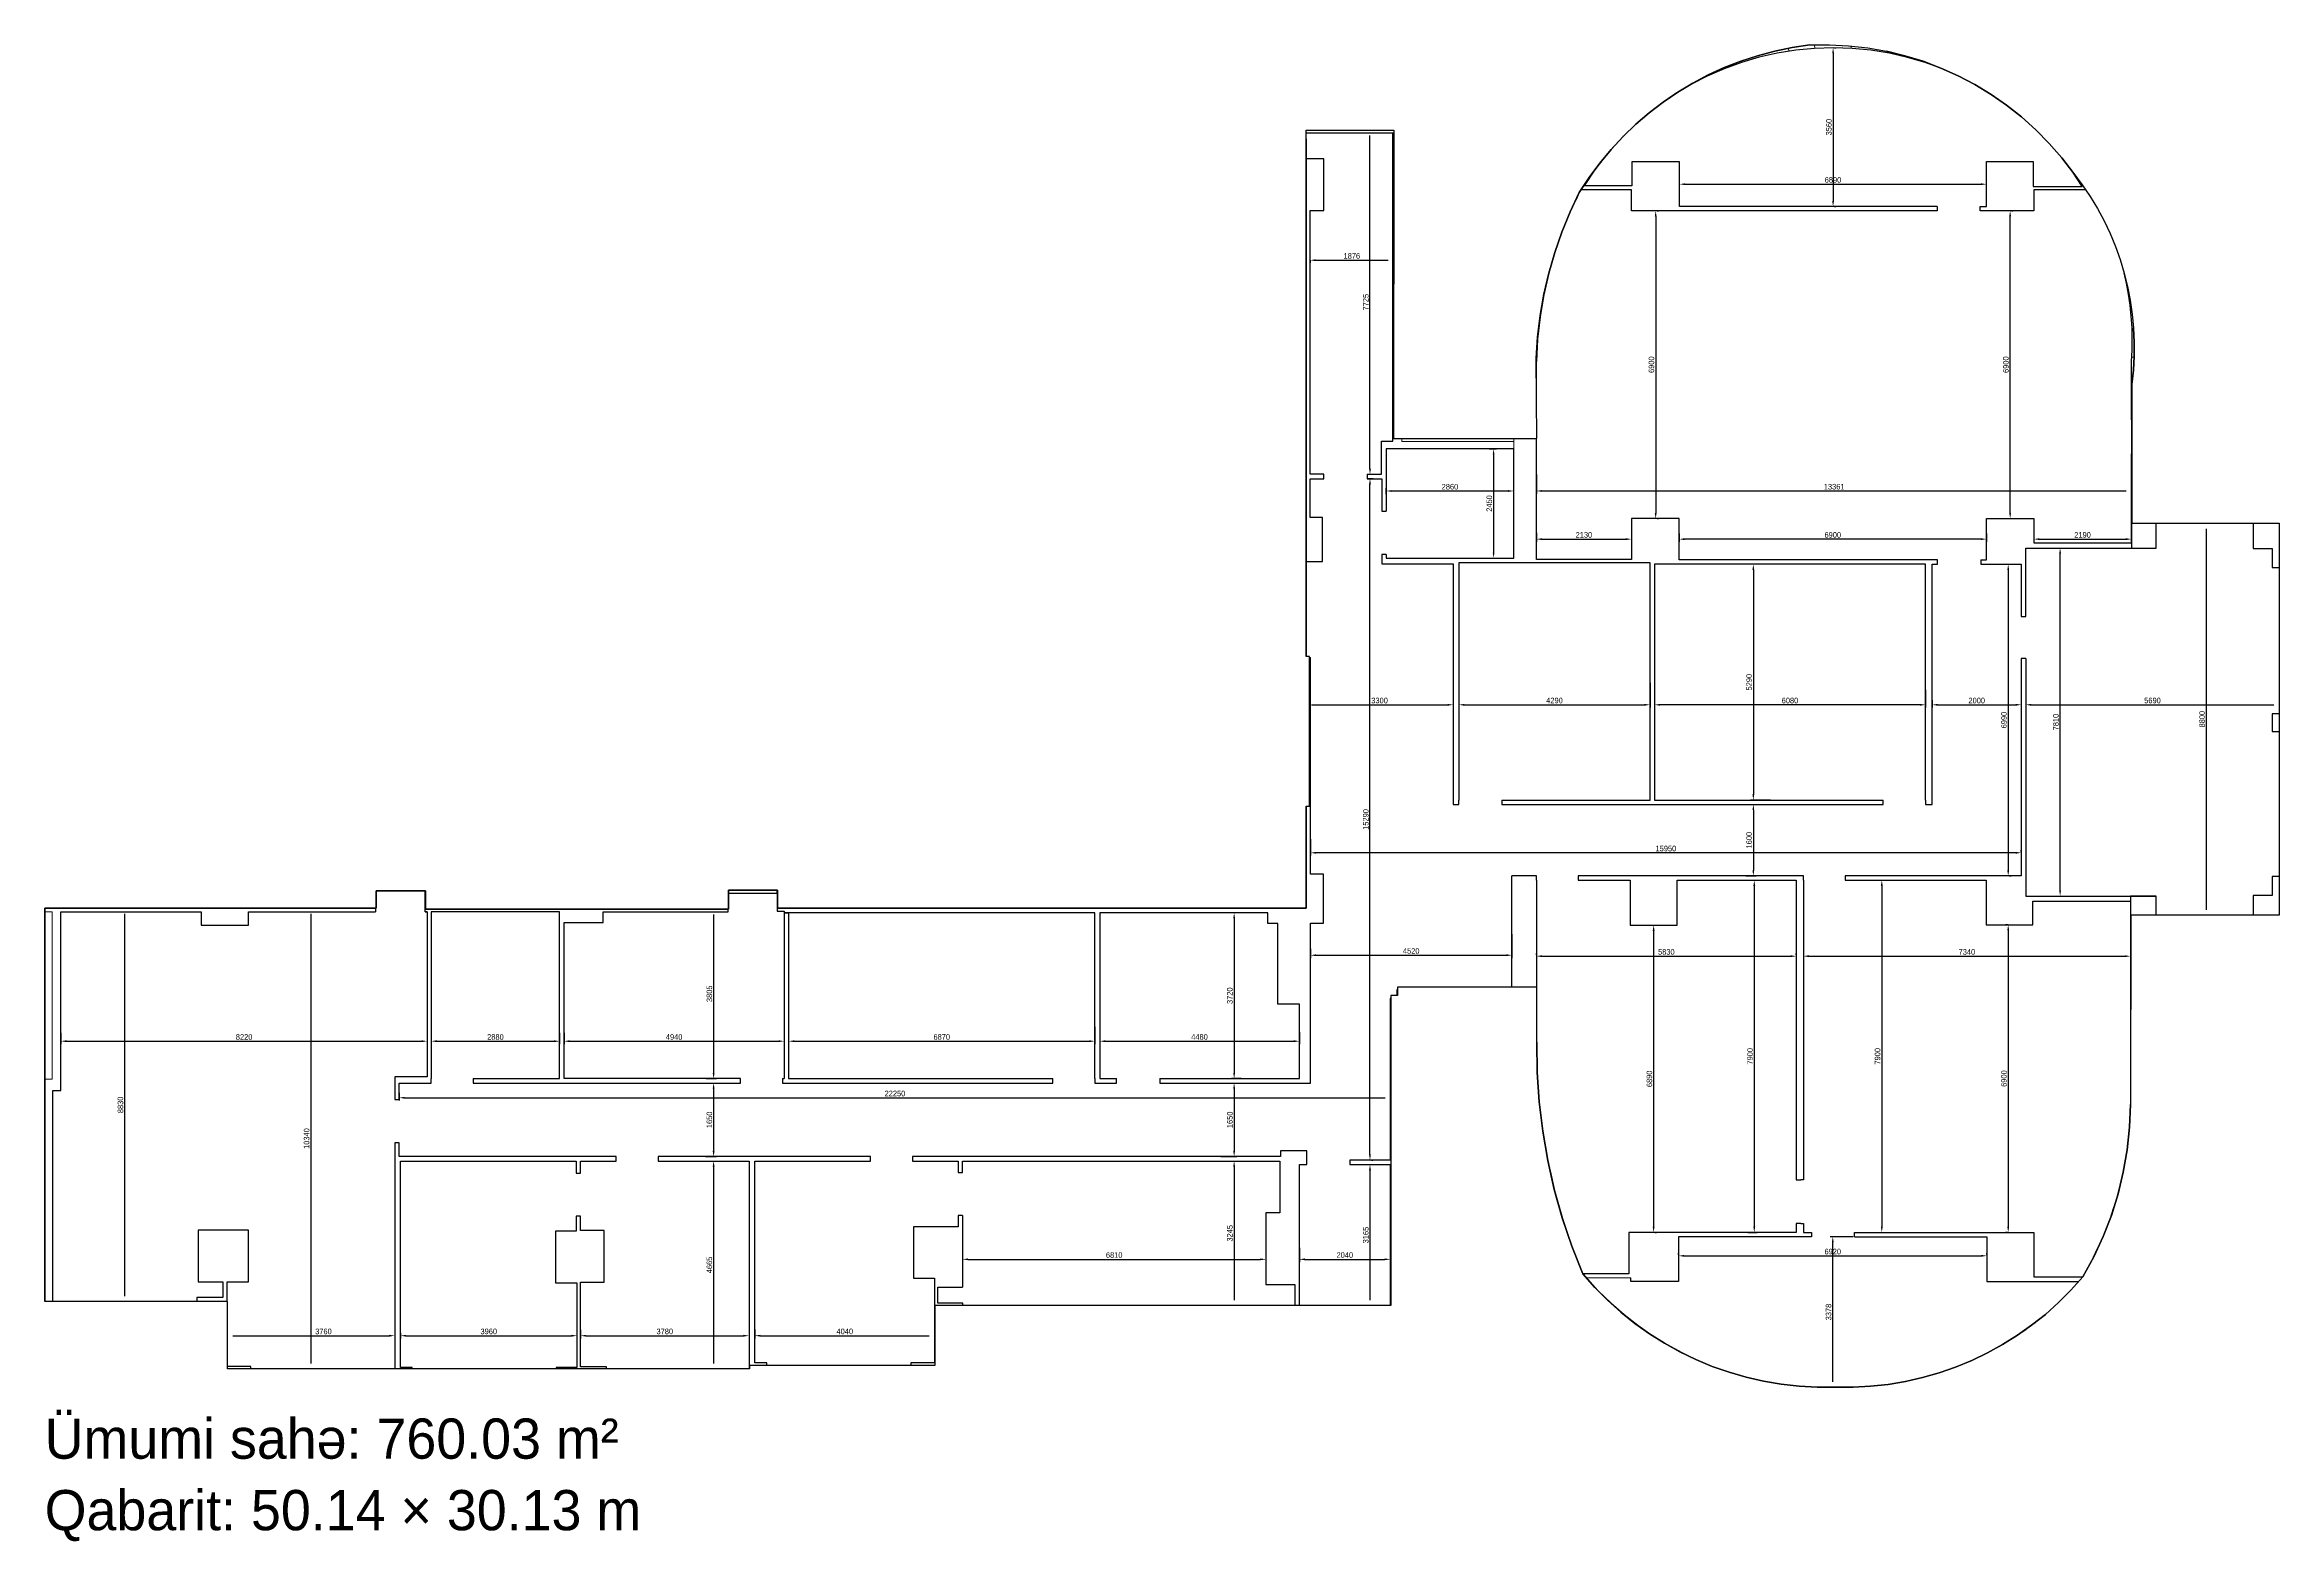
# Model space of a CAD drawing. Header units: millimetres. Extents: x 1201465 to 1251610, y -102447 to -68864.
import ezdxf

# ---------------------------------------------------------------- set-up
doc = ezdxf.new("R2010")
doc.units = ezdxf.units.MM
doc.layers.add('OFFICE_BOUNDARY', color=3, linetype='Continuous')

msp = doc.modelspace()

# ---------------------------------------------------------------- linework, layer by layer
at = {"lineweight": 5}
for p, q in [((1239807, -69182), (1239797, -69146)), ((1240605, -69009), (1240595, -68945)), ((1241185, -68947), (1241179, -68868)), ((1242001, -68946), (1242004, -68893)), ((1242580, -69008), (1242585, -68973)), ((1242580, -69008), (1242585, -68973)), ((1243378, -69179), (1243382, -69164)), ((1238514, -69700), (1238511, -69694)), ((1239253, -69365), (1239245, -69344)), ((1239253, -69365), (1239245, -69344)), ((1243931, -69361), (1243933, -69356)), ((1236391, -71486), (1236390, -71485)), ((1236056, -71961), (1236048, -71955)), ((1247127, -71943), (1247137, -71937)), ((1247127, -71943), (1247137, -71937)), ((1235093, -74545), (1235093, -74545)), ((1248231, -74484), (1248242, -74482)), ((1234978, -75347), (1234974, -75347)), ((1248308, -75294), (1248343, -75292)), ((1201630, -88324), (1201465, -88324)), ((1201630, -92074), (1201630, -88324)), ((1201465, -92074), (1201630, -92074)), ((1237060, -96534), (1236060, -96534)), ((1236445, -96940), (1236442, -96942)), ((1236928, -97372), (1236924, -97377)), ((1237664, -97903), (1237661, -97907)), ((1238226, -98225), (1238226, -98227)), ((1238226, -98225), (1238226, -98227)), ((1245084, -98204), (1245085, -98206)), ((1245645, -97879), (1245645, -97879))]:
    msp.add_line(p, q, dxfattribs=at)
at = {"color": 0, "lineweight": -2, "transparency": 16777216}
for p, q in [((1241597, -69059), (1241597, -72369)), ((1241628, -68934), (1241660, -68934)), ((1231205, -78379), (1231205, -70904)), ((1238150, -71962), (1238150, -71931)), ((1238275, -71994), (1244915, -71994)), ((1245040, -71962), (1245040, -71931)), ((1237647, -72594), (1237679, -72594)), ((1241628, -72494), (1241660, -72494)), ((1245601, -72594), (1245633, -72594)), ((1237616, -72719), (1237616, -79369)), ((1245570, -79369), (1245570, -72719)), ((1229860, -73710), (1229860, -73762)), ((1229985, -73700), (1231611, -73700)), ((1233877, -77934), (1234041, -77934)), ((1233979, -78059), (1233979, -80259)), ((1231274, -78604), (1231143, -78604)), ((1231171, -78504), (1231268, -78504)), ((1234940, -78508), (1234940, -78941)), ((1231205, -93769), (1231205, -78729)), ((1231570, -78953), (1231570, -78816)), ((1231695, -78878), (1234305, -78878)), ((1234430, -78865), (1234430, -78816)), ((1235065, -78878), (1248176, -78878)), ((1237647, -79494), (1237679, -79494)), ((1245601, -79494), (1245633, -79494)), ((1249972, -79724), (1249972, -88274)), ((1234940, -79816), (1234940, -80021)), ((1235065, -79959), (1236945, -79959)), ((1237070, -79816), (1237070, -80021)), ((1238140, -79831), (1238140, -80021)), ((1244915, -79959), (1238265, -79959)), ((1245040, -79831), (1245040, -80021)), ((1246100, -79800), (1246100, -80021)), ((1246225, -79959), (1248165, -79959)), ((1246723, -80159), (1246754, -80159)), ((1248290, -79800), (1248290, -80021)), ((1233877, -80384), (1234041, -80384)), ((1239877, -80524), (1239745, -80524)), ((1239808, -80649), (1239808, -85689)), ((1245396, -80524), (1245590, -80524)), ((1245527, -80649), (1245527, -87389)), ((1246691, -87844), (1246691, -80284)), ((1233200, -83185), (1233200, -83738)), ((1237490, -83185), (1237490, -83738)), ((1229895, -83676), (1232945, -83676)), ((1233070, -83639), (1233070, -83738)), ((1233325, -83676), (1237365, -83676)), ((1237590, -83543), (1237590, -83738)), ((1243545, -83676), (1237715, -83676)), ((1243670, -83344), (1243670, -83738)), ((1243820, -83573), (1243820, -83738)), ((1243945, -83676), (1245695, -83676)), ((1245820, -83573), (1245820, -83738)), ((1245920, -83573), (1245920, -83738)), ((1246045, -83676), (1251485, -83676)), ((1239642, -85914), (1239870, -85914)), ((1240193, -85814), (1239745, -85814)), ((1239808, -86039), (1239808, -87389)), ((1229870, -86694), (1229870, -87060)), ((1245695, -86997), (1229995, -86997)), ((1245820, -86966), (1245820, -86935)), ((1239514, -87614), (1239891, -87614)), ((1239642, -87514), (1239870, -87514)), ((1239828, -87739), (1239828, -95389)), ((1242690, -87739), (1242690, -95389)), ((1242721, -87614), (1242752, -87614)), ((1245558, -87514), (1245590, -87514)), ((1246723, -87969), (1246754, -87969)), ((1203260, -96944), (1203260, -88364)), ((1207438, -88364), (1207438, -98454)), ((1216476, -88384), (1216476, -91939)), ((1228178, -88344), (1228094, -88344)), ((1228156, -88469), (1228156, -91939)), ((1237570, -88749), (1237570, -95389)), ((1237601, -88624), (1237633, -88624)), ((1245524, -88614), (1245465, -88614)), ((1245527, -88739), (1245527, -95389)), ((1201465, -89104), (1201465, -89561)), ((1229870, -89155), (1229870, -89358)), ((1234390, -88825), (1234390, -89358)), ((1234940, -89285), (1234940, -89254)), ((1240770, -89285), (1240770, -89254)), ((1240930, -89169), (1240930, -89379)), ((1248270, -89060), (1248270, -89379)), ((1229995, -89296), (1234265, -89296)), ((1235065, -89317), (1240645, -89317)), ((1241055, -89317), (1248145, -89317)), ((1201830, -91034), (1201830, -91288)), ((1201955, -91225), (1209925, -91225)), ((1210050, -91034), (1210050, -91288)), ((1210140, -91034), (1210140, -91288)), ((1210265, -91225), (1212895, -91225)), ((1213020, -91034), (1213020, -91288)), ((1213120, -91035), (1213120, -91288)), ((1213245, -91225), (1217935, -91225)), ((1218060, -91035), (1218060, -91288)), ((1218160, -90904), (1218160, -91288)), ((1218285, -91225), (1224905, -91225)), ((1225030, -90904), (1225030, -91288)), ((1225140, -91019), (1225140, -91288)), ((1225265, -91225), (1229495, -91225)), ((1229620, -91019), (1229620, -91288)), ((1216295, -92164), (1216538, -92164)), ((1216308, -92064), (1216538, -92064)), ((1227934, -92164), (1228219, -92164)), ((1228312, -92064), (1228094, -92064)), ((1209420, -92380), (1209420, -92556)), ((1209545, -92494), (1231545, -92494)), ((1216476, -92289), (1216476, -93689)), ((1228156, -92289), (1228156, -93689)), ((1216281, -93914), (1216538, -93914)), ((1216295, -93814), (1216538, -93814)), ((1216476, -94039), (1216476, -98454)), ((1227855, -93814), (1228219, -93814)), ((1227855, -93914), (1228219, -93914)), ((1228156, -94039), (1228156, -97034)), ((1231205, -94119), (1231205, -97034)), ((1231236, -93894), (1231268, -93894)), ((1231236, -93994), (1231268, -93994)), ((1237601, -95514), (1237633, -95514)), ((1239685, -95514), (1239891, -95514)), ((1242049, -95614), (1241528, -95614)), ((1241590, -98867), (1241590, -95739)), ((1242721, -95514), (1242752, -95514)), ((1245524, -95514), (1245465, -95514)), ((1222060, -95970), (1222060, -96182)), ((1222185, -96120), (1228745, -96120)), ((1228870, -95970), (1228870, -96182)), ((1229620, -95859), (1229620, -96182)), ((1229745, -96120), (1231535, -96120)), ((1231660, -95859), (1231660, -96182)), ((1238130, -96009), (1238130, -95978)), ((1238255, -96041), (1244925, -96041)), ((1245050, -96009), (1245050, -95978)), ((1209320, -97605), (1209320, -97896)), ((1209450, -97770), (1209450, -97896)), ((1213490, -97701), (1213490, -97896)), ((1217270, -97701), (1217270, -97896)), ((1217400, -97694), (1217400, -97896)), ((1205685, -97834), (1209195, -97834)), ((1209575, -97834), (1213285, -97834)), ((1213410, -97851), (1213410, -97896)), ((1213615, -97834), (1217145, -97834)), ((1217525, -97834), (1221315, -97834))]:
    msp.add_line(p, q, dxfattribs=at)
at = {"color": 18, "lineweight": 30, "true_color": 0x000000}
for p, q in [((1229770, -82594), (1229770, -70779)), ((1229770, -70779), (1231740, -70779)), ((1231740, -70779), (1231730, -77699)), ((1234950, -77699), (1234932, -75906)), ((1248301, -76487), (1248301, -79599)), ((1231730, -77699), (1234950, -77699)), ((1248301, -79599), (1251610, -79599)), ((1251610, -79599), (1251610, -88399)), ((1229770, -88239), (1229770, -85954)), ((1201465, -88239), (1201465, -97069)), ((1201465, -97069), (1201465, -88239)), ((1201465, -88239), (1208900, -88239)), ((1208900, -88239), (1208900, -87849)), ((1208900, -87849), (1210010, -87849)), ((1210010, -87849), (1210010, -88259)), ((1216810, -88259), (1216810, -87839)), ((1216810, -87839), (1217910, -87839)), ((1217910, -87839), (1217910, -88239)), ((1217910, -88239), (1229770, -88239)), ((1210010, -88259), (1216810, -88259)), ((1248280, -88399), (1248270, -92649)), ((1251610, -88399), (1248280, -88399)), ((1231820, -90199), (1231670, -90199)), ((1231670, -90199), (1231670, -93829)), ((1234950, -90009), (1231820, -90009)), ((1231820, -90009), (1231820, -90199)), ((1234950, -91249), (1234950, -90009)), ((1231670, -93829), (1231670, -97159)), ((1205570, -97069), (1201465, -97069)), ((1205570, -98579), (1205570, -97069)), ((1231670, -97159), (1221440, -97159)), ((1221440, -97159), (1221440, -98499)), ((1217280, -98579), (1205570, -98579)), ((1221440, -98499), (1217280, -98499)), ((1217280, -98499), (1217280, -98579))]:
    msp.add_line(p, q, dxfattribs=at)
for p, q in [((1229770, -70844), (1231730, -70844)), ((1230170, -71424), (1229770, -71424)), ((1230170, -72584), (1230170, -71424)), ((1238150, -71494), (1237080, -71494)), ((1237080, -71494), (1237080, -72034)), ((1238150, -72494), (1238150, -71494)), ((1245040, -72494), (1245040, -71484)), ((1245040, -71484), (1246090, -71484)), ((1246090, -71484), (1246090, -72044)), ((1237070, -72124), (1235938, -72124)), ((1237080, -72034), (1236010, -72034)), ((1237070, -72594), (1237070, -72124)), ((1246090, -72044), (1247190, -72044)), ((1247268, -72124), (1246100, -72124)), ((1246100, -72124), (1246100, -72594)), ((1229860, -78504), (1229860, -72584)), ((1229860, -72584), (1230170, -72584)), ((1240470, -72594), (1237070, -72594)), ((1243930, -72494), (1238150, -72494)), ((1240550, -72594), (1240470, -72594)), ((1243930, -72594), (1240550, -72594)), ((1243930, -72494), (1243930, -72594)), ((1244900, -72594), (1244900, -72494)), ((1244900, -72494), (1245040, -72494)), ((1246100, -72594), (1244900, -72594)), ((1234940, -76731), (1234940, -75971)), ((1248290, -77284), (1248290, -75971)), ((1234940, -80414), (1234940, -77699)), ((1248301, -77284), (1248290, -77284)), ((1248290, -80044), (1248290, -78044)), ((1248290, -78044), (1248301, -78044)), ((1230170, -78504), (1229860, -78504)), ((1229860, -79474), (1229860, -78604)), ((1229860, -78604), (1230170, -78604)), ((1230170, -78604), (1230170, -78504)), ((1230140, -79474), (1229860, -79474)), ((1230140, -80464), (1230140, -79474)), ((1238140, -79494), (1237070, -79494)), ((1237070, -79494), (1237070, -80414)), ((1238140, -80424), (1238140, -79494)), ((1245040, -80424), (1245040, -79494)), ((1245040, -79494), (1246100, -79494)), ((1246100, -79494), (1246100, -80044)), ((1248290, -79599), (1248290, -80159)), ((1248850, -80159), (1248850, -79599)), ((1251020, -79599), (1251020, -80169)), ((1246100, -80044), (1248290, -80044)), ((1248290, -80159), (1248850, -80159)), ((1251020, -80169), (1251450, -80169)), ((1251450, -80169), (1251450, -80599)), ((1229770, -80464), (1230140, -80464)), ((1237070, -80414), (1234940, -80414)), ((1243940, -80424), (1238140, -80424)), ((1244910, -80424), (1245040, -80424)), ((1251450, -80599), (1251610, -80599)), ((1229850, -82614), (1229870, -82614)), ((1251610, -83879), (1251450, -83879)), ((1251450, -83879), (1251450, -84279)), ((1251450, -84279), (1251610, -84279)), ((1234390, -90009), (1234390, -87514)), ((1234940, -87614), (1234940, -90009)), ((1245030, -87614), (1245030, -88614)), ((1251610, -87529), (1251450, -87529)), ((1251450, -87529), (1251450, -87959)), ((1208890, -88239), (1208890, -88324)), ((1210000, -87954), (1210000, -87849)), ((1210000, -88324), (1210000, -87954)), ((1216810, -87904), (1217900, -87904)), ((1216810, -87904), (1217900, -87904)), ((1217900, -87904), (1217900, -87839)), ((1217900, -87904), (1217900, -88304)), ((1246080, -88614), (1246080, -88084)), ((1246080, -88084), (1248270, -88084)), ((1248850, -87969), (1248270, -87969)), ((1248270, -87969), (1248270, -88489)), ((1248270, -88084), (1248270, -89974)), ((1248850, -88399), (1248850, -87969)), ((1251450, -87959), (1251020, -87959)), ((1251020, -87959), (1251020, -88399)), ((1201830, -92334), (1201830, -88324)), ((1201830, -88324), (1204980, -88324)), ((1204980, -88324), (1204980, -88624)), ((1210000, -88324), (1210050, -88324)), ((1210050, -88324), (1210000, -88324)), ((1213120, -92064), (1213120, -88564)), ((1213120, -88564), (1214000, -88564)), ((1214000, -88564), (1214000, -88324)), ((1214000, -88324), (1216800, -88324)), ((1216800, -88324), (1216800, -88259)), ((1217900, -88304), (1218060, -88304)), ((1218060, -88304), (1218060, -92064)), ((1245030, -88614), (1246080, -88614)), ((1231820, -90074), (1231810, -90074)), ((1231810, -90074), (1231810, -90199)), ((1248270, -89974), (1248277, -89974)), ((1231670, -90264), (1231660, -90264)), ((1231660, -90264), (1231660, -93894)), ((1248275, -90784), (1248270, -90784)), ((1248270, -90784), (1248270, -91354)), ((1248270, -91354), (1248273, -91354)), ((1217080, -92064), (1213120, -92064)), ((1248271, -92154), (1248270, -92154)), ((1248270, -92154), (1248270, -92649)), ((1201650, -97069), (1201650, -92334)), ((1201650, -92334), (1201830, -92334)), ((1209320, -93504), (1209320, -98579)), ((1209450, -98544), (1209450, -93914)), ((1209450, -93914), (1213390, -93914)), ((1213390, -93914), (1213390, -94184)), ((1215230, -93914), (1217270, -93914)), ((1217270, -93914), (1217270, -98579)), ((1217400, -98444), (1217400, -93914)), ((1217400, -93914), (1220000, -93914)), ((1222060, -94174), (1222060, -93914)), ((1222060, -93914), (1229180, -93914)), ((1229180, -93914), (1229180, -95074)), ((1229620, -97159), (1229620, -93994)), ((1229620, -93994), (1229790, -93994)), ((1231660, -93894), (1230750, -93894)), ((1230750, -93894), (1230750, -93994)), ((1230750, -93994), (1231660, -93994)), ((1231660, -93994), (1231660, -97159)), ((1213490, -95154), (1213390, -95154)), ((1213390, -95154), (1213390, -95484)), ((1213490, -95474), (1213490, -95154)), ((1222060, -95134), (1221960, -95134)), ((1221960, -95134), (1221960, -95394)), ((1229180, -95074), (1228870, -95074)), ((1228870, -95074), (1228870, -96684)), ((1206040, -95464), (1204910, -95464)), ((1204910, -95464), (1204910, -96624)), ((1206040, -96624), (1206040, -95464)), ((1213390, -95484), (1212930, -95484)), ((1212930, -95484), (1212930, -96644)), ((1214020, -95474), (1213490, -95474)), ((1214020, -96634), (1214020, -95474)), ((1221960, -95394), (1220960, -95394)), ((1220960, -95394), (1220960, -96544)), ((1242080, -95614), (1242080, -95514)), ((1242080, -95514), (1246100, -95514)), ((1242080, -95614), (1245050, -95614)), ((1245050, -95614), (1245050, -96614)), ((1246100, -95514), (1246100, -96514)), ((1204910, -96624), (1205460, -96624)), ((1205460, -96624), (1205460, -96974)), ((1205560, -97069), (1205560, -96624)), ((1205560, -96624), (1206040, -96624)), ((1212930, -96644), (1213410, -96644)), ((1213410, -96644), (1213410, -98544)), ((1213490, -98534), (1213490, -96634)), ((1213490, -96634), (1214020, -96634)), ((1220960, -96544), (1221430, -96544)), ((1221430, -96544), (1221430, -98444)), ((1221510, -97104), (1221510, -96744)), ((1221510, -96744), (1222060, -96744)), ((1228870, -96684), (1229520, -96684)), ((1229520, -96684), (1229520, -97159)), ((1245050, -96614), (1247111, -96614)), ((1246100, -96514), (1247200, -96514)), ((1205460, -96974), (1204880, -96974)), ((1204880, -96974), (1204880, -97069)), ((1222070, -97104), (1221510, -97104)), ((1222070, -97159), (1222070, -97104)), ((1206090, -98524), (1205570, -98524)), ((1206090, -98579), (1206090, -98524)), ((1209710, -98544), (1209450, -98544)), ((1209710, -98579), (1209710, -98544)), ((1213410, -98544), (1212940, -98544)), ((1212940, -98544), (1212940, -98579)), ((1214070, -98534), (1213490, -98534)), ((1214070, -98579), (1214070, -98534)), ((1217670, -98444), (1217400, -98444)), ((1217670, -98499), (1217670, -98444)), ((1221430, -98444), (1220900, -98444)), ((1220900, -98444), (1220900, -98499))]:
    msp.add_line(p, q)
at = {"color": 1, "lineweight": 30}
for p, q in [((1229770, -70974), (1229770, -82594)), ((1229770, -85954), (1229770, -88239)), ((1208900, -88239), (1201465, -88239)), ((1210010, -87849), (1208900, -87849)), ((1208900, -87849), (1208900, -88239)), ((1210010, -88259), (1210010, -87849)), ((1217910, -87839), (1216810, -87839)), ((1216810, -87839), (1216810, -88259)), ((1217910, -88239), (1217910, -87839)), ((1229770, -88239), (1217910, -88239)), ((1216810, -88259), (1210010, -88259))]:
    msp.add_line(p, q, dxfattribs=at)
at = {"color": 0, "lineweight": -2}
for p, q in [((1231171, -70779), (1231268, -70779)), ((1248301, -78508), (1248301, -78941)), ((1249987, -79599), (1250035, -79599)), ((1251610, -83573), (1251610, -83738)), ((1203486, -88239), (1203198, -88239)), ((1207434, -88239), (1207376, -88239)), ((1216308, -88259), (1216538, -88259)), ((1231670, -92509), (1231670, -92431)), ((1221440, -97860), (1221440, -97896))]:
    msp.add_line(p, q, dxfattribs=at)
at = {"color": 18, "lineweight": 5, "true_color": 0x000000}
for p, q in [((1235093, -74545), (1235219, -73986)), ((1234941, -75928), (1234932, -75929)), ((1248298, -75878), (1248351, -75878)), ((1248290, -76702), (1248301, -76702)), ((1234430, -77934), (1234430, -77699))]:
    msp.add_line(p, q, dxfattribs=at)
at = {"color": 5, "lineweight": 5}
for p, q in [((1231920, -77699), (1231920, -77766)), ((1231920, -77766), (1234430, -77766))]:
    msp.add_line(p, q, dxfattribs=at)
for points in [[(1244413, -69567), (1244054, -69409), (1243665, -69267), (1243267, -69149), (1242860, -69056), (1242447, -68989), (1242027, -68948), (1241603, -68934), (1241179, -68947), (1240759, -68987), (1240345, -69054), (1239939, -69146), (1239540, -69263), (1239151, -69405), (1238772, -69570), (1238405, -69759), (1238054, -69968)], [(1239901, -69111), (1239524, -69235)], [(1240287, -69009), (1239901, -69111)], [(1240679, -68928), (1240287, -69009)], [(1241077, -68869), (1240679, -68928)], [(1243210, -69111), (1242795, -69010)], [(1243617, -69237), (1243210, -69111)], [(1238797, -69543), (1238448, -69727)], [(1239156, -69379), (1238797, -69543)], [(1239524, -69235), (1239156, -69379)], [(1244014, -69387), (1243617, -69237)], [(1244402, -69561), (1244014, -69387)], [(1244778, -69758), (1244402, -69561)], [(1238110, -69930), (1237784, -70152), (1237471, -70391), (1237171, -70648), (1236886, -70922), (1236615, -71213), (1236361, -71519), (1236123, -71841), (1235902, -72178)], [(1237982, -70017), (1237773, -70161)], [(1238448, -69727), (1238110, -69930)], [(1245141, -69979), (1244778, -69758)], [(1245491, -70221), (1245141, -69979)], [(1245826, -70486), (1245491, -70221)], [(1246145, -70772), (1245826, -70486)], [(1231140, -78504), (1231460, -78504), (1231460, -77764), (1231720, -77764), (1231720, -70844)], [(1236681, -71142), (1236536, -71308)], [(1236891, -70917), (1236882, -70926)], [(1246448, -71078), (1246145, -70772)], [(1246732, -71404), (1246448, -71078)], [(1236483, -71372), (1236246, -71681), (1236010, -72034)], [(1246997, -71751), (1246732, -71404)], [(1235902, -72178), (1235694, -72618)], [(1235909, -72168), (1235821, -72350)], [(1247190, -72044), (1246979, -71727)], [(1235694, -72618), (1235511, -73067)], [(1235696, -72615), (1235680, -72653)], [(1235511, -73067), (1235352, -73525)], [(1235352, -73525), (1235217, -73990)], [(1235217, -73992), (1235106, -74478), (1235023, -74972), (1234967, -75470), (1234940, -75971)], [(1235217, -73990), (1235108, -74462)], [(1235228, -73953), (1235217, -73991)], [(1248291, -75971), (1248306, -75717), (1248311, -75464), (1248305, -75211), (1248289, -74959), (1248263, -74708), (1248227, -74459), (1248180, -74212), (1248128, -73984)], [(1235108, -74462), (1235024, -74939)], [(1235024, -74939), (1234965, -75421)], [(1234965, -75421), (1234932, -75906)], [(1248354, -75537), (1248340, -75222)], [(1248352, -75854), (1248354, -75537)], [(1248301, -76487), (1248335, -76170)], [(1248335, -76170), (1248352, -75854)], [(1231570, -80304), (1231570, -80384), (1234430, -80384), (1234430, -77934), (1231570, -77934), (1231570, -79334)], [(1231140, -78504), (1231140, -78604), (1231470, -78604), (1231470, -79334), (1231570, -79334)], [(1245920, -81694), (1245920, -80159), (1248290, -80159)], [(1231570, -80304), (1231470, -80304), (1231470, -80514), (1233070, -80514), (1233070, -85914), (1233200, -85914), (1233200, -85814)], [(1234160, -85814), (1237490, -85814), (1237490, -80494), (1233200, -80494), (1233200, -85814)], [(1243670, -85814), (1243670, -80524), (1237590, -80524), (1237590, -85814), (1242720, -85814)], [(1243670, -85814), (1243670, -85914), (1243820, -85914), (1243820, -80524), (1243940, -80524), (1243940, -80424)], [(1244910, -80424), (1244910, -80524), (1245820, -80524), (1245820, -81694), (1245920, -81694)], [(1229870, -92164), (1229870, -88574), (1230160, -88574), (1230160, -87474), (1229870, -87474), (1229870, -82614)], [(1245920, -82634), (1245820, -82634), (1245820, -87514), (1241870, -87514), (1241870, -87614)], [(1245920, -82634), (1245920, -87969), (1248850, -87969)], [(1234160, -85814), (1234160, -85914), (1242720, -85914), (1242720, -85814)], [(1234940, -87614), (1234940, -87514), (1234390, -87514)], [(1240930, -87614), (1240930, -87514), (1235880, -87514), (1235880, -87614)], [(1235880, -87614), (1237040, -87614), (1237040, -88624), (1238100, -88624), (1238100, -87614), (1240770, -87614), (1240770, -94334), (1240870, -94334)], [(1240930, -87614), (1240930, -94334), (1240870, -94334)], [(1241870, -87614), (1245030, -87614)], [(1204980, -88624), (1206040, -88624), (1206040, -88324), (1208890, -88324)], [(1210050, -88324), (1210050, -92024), (1209320, -92024), (1209320, -92534)], [(1211080, -92064), (1213020, -92064), (1213020, -88324), (1210140, -88324), (1210140, -92064)], [(1225030, -92064), (1225030, -88344), (1218060, -88344), (1218160, -88344), (1218160, -92064), (1224090, -92064)], [(1226490, -92064), (1229620, -92064), (1229620, -90394), (1229140, -90394), (1229140, -88584), (1228910, -88584), (1228910, -88344), (1225140, -88344), (1225140, -92064), (1225520, -92064)], [(1234950, -91249), (1234960, -91917)], [(1209320, -92534), (1209420, -92534), (1209420, -92164), (1210140, -92164), (1210140, -92064)], [(1211080, -92064), (1211080, -92164), (1217080, -92164), (1217080, -92064)], [(1218020, -92064), (1218020, -92164)], [(1218020, -92164), (1224090, -92164), (1224090, -92064)], [(1218020, -92064), (1218060, -92064)], [(1225030, -92064), (1225030, -92164), (1225520, -92164), (1225520, -92064)], [(1226490, -92064), (1226490, -92164), (1229870, -92164)], [(1234960, -91917), (1235004, -92582)], [(1235004, -92582), (1235082, -93244)], [(1248250, -93157), (1248270, -92649)], [(1235082, -93244), (1235195, -93900)], [(1248197, -93662), (1248250, -93157)], [(1248248, -93177), (1248256, -93019)], [(1209420, -93814), (1209420, -93504), (1209320, -93504)], [(1229790, -93994), (1229790, -93894), (1229790, -93684), (1229200, -93684), (1229200, -93814), (1220940, -93814), (1220940, -93914)], [(1235169, -93750), (1235198, -93916)], [(1248110, -94161), (1248197, -93662)], [(1248193, -93681), (1248213, -93505)], [(1214290, -93814), (1209420, -93814)], [(1213390, -94184), (1213490, -94184), (1213490, -93914), (1214290, -93914)], [(1214290, -93914), (1214290, -93814)], [(1220000, -93914), (1220000, -93814), (1215230, -93814), (1215230, -93914)], [(1220940, -93914), (1221960, -93914), (1221960, -94174), (1222060, -94174)], [(1235195, -93900), (1235341, -94549)], [(1235247, -94133), (1235348, -94572), (1235527, -95206), (1235738, -95830), (1235980, -96444)], [(1247991, -94652), (1248110, -94161)], [(1248106, -94178), (1248141, -93986)], [(1235341, -94549), (1235521, -95190)], [(1247841, -95135), (1247991, -94652)], [(1247987, -94667), (1248037, -94462)], [(1222060, -95134), (1222060, -96744)], [(1235521, -95190), (1235734, -95822)], [(1247658, -95607), (1247841, -95135)], [(1247836, -95147), (1247904, -94933)], [(1240870, -95314), (1240770, -95314), (1240770, -95514), (1237010, -95514), (1237010, -96444), (1235980, -96444)], [(1241110, -95614), (1238130, -95614), (1238130, -96614), (1237060, -96614), (1237060, -96534)], [(1240870, -95314), (1240930, -95314), (1240930, -95514), (1241110, -95514), (1241110, -95614)], [(1247445, -96067), (1247658, -95607)], [(1247654, -95616), (1247738, -95401)], [(1235734, -95822), (1235980, -96444)], [(1247200, -96514), (1247445, -96067)], [(1247442, -96072), (1247533, -95877)], [(1235980, -96444), (1236250, -96749)], [(1236093, -96571), (1236327, -96823), (1236610, -97097), (1236906, -97354), (1237214, -97595), (1237533, -97819), (1237862, -98025), (1238202, -98213), (1238530, -98373)], [(1236250, -96749), (1236535, -97036)], [(1246935, -96811), (1247200, -96514)], [(1236535, -97036), (1236835, -97306)], [(1246360, -97354), (1246654, -97091)], [(1246654, -97091), (1246935, -96811)], [(1236835, -97306), (1237148, -97557)], [(1237148, -97557), (1237474, -97789)], [(1244974, -98261), (1245315, -98078), (1245647, -97877), (1245920, -97692)], [(1245732, -97825), (1246052, -97599)], [(1245996, -97638), (1246132, -97535)], [(1246052, -97599), (1246360, -97354)], [(1237474, -97789), (1237812, -98002)], [(1237812, -98002), (1238161, -98195)], [(1238161, -98195), (1238519, -98369)], [(1244667, -98405), (1244960, -98268)], [(1244707, -98389), (1245059, -98220)], [(1245059, -98220), (1245401, -98032)], [(1245401, -98032), (1245732, -97825)], [(1238519, -98369), (1238887, -98522)], [(1238887, -98522), (1239263, -98654), (1239647, -98765)], [(1239647, -98765), (1240037, -98854)], [(1243219, -98860), (1243602, -98774)], [(1243602, -98774), (1243977, -98666)], [(1243977, -98666), (1244346, -98538)], [(1244346, -98538), (1244707, -98389)], [(1240037, -98854), (1240433, -98922), (1240833, -98967)], [(1240833, -98967), (1241238, -98989), (1241645, -98988)], [(1241645, -98988), (1242044, -98990), (1242440, -98969), (1242832, -98925), (1243219, -98860)]]:
    msp.add_lwpolyline(points)
at = {"color": 18, "lineweight": 5, "true_color": 0x000000}
for points in [[(1248290, -77284), (1248290, -78044)], [(1248270, -90784), (1248270, -89974)], [(1248270, -92154), (1248270, -91354)]]:
    msp.add_lwpolyline(points, dxfattribs=at)
at = {"color": 0, "transparency": 16777216}
for points in [[(1241576, -69059), (1241618, -69059), (1241597, -68934)], [(1238275, -71973), (1238275, -72015), (1238150, -71994)], [(1244915, -71973), (1244915, -72015), (1245040, -71994)], [(1237595, -72719), (1237637, -72719), (1237616, -72594)], [(1241576, -72369), (1241618, -72369), (1241597, -72494)], [(1245549, -72719), (1245591, -72719), (1245570, -72594)], [(1229985, -73679), (1229985, -73721), (1229860, -73700)], [(1233958, -78059), (1233999, -78059), (1233979, -77934)], [(1231184, -78379), (1231226, -78379), (1231205, -78504)], [(1231184, -78729), (1231226, -78729), (1231205, -78604)], [(1231695, -78858), (1231695, -78899), (1231570, -78878)], [(1234305, -78858), (1234305, -78899), (1234430, -78878)], [(1235065, -78858), (1235065, -78899), (1234940, -78878)], [(1237595, -79369), (1237637, -79369), (1237616, -79494)], [(1245549, -79369), (1245591, -79369), (1245570, -79494)], [(1235065, -79938), (1235065, -79980), (1234940, -79959)], [(1236945, -79938), (1236945, -79980), (1237070, -79959)], [(1238265, -79938), (1238265, -79980), (1238140, -79959)], [(1244915, -79938), (1244915, -79980), (1245040, -79959)], [(1246225, -79938), (1246225, -79980), (1246100, -79959)], [(1246671, -80284), (1246712, -80284), (1246691, -80159)], [(1248165, -79938), (1248165, -79980), (1248290, -79959)], [(1233958, -80259), (1233999, -80259), (1233979, -80384)], [(1239787, -80649), (1239828, -80649), (1239808, -80524)], [(1245506, -80649), (1245548, -80649), (1245527, -80524)], [(1232945, -83655), (1232945, -83697), (1233070, -83676)], [(1233325, -83655), (1233325, -83697), (1233200, -83676)], [(1237365, -83655), (1237365, -83697), (1237490, -83676)], [(1237715, -83655), (1237715, -83697), (1237590, -83676)], [(1243545, -83655), (1243545, -83697), (1243670, -83676)], [(1243945, -83655), (1243945, -83697), (1243820, -83676)], [(1245695, -83655), (1245695, -83697), (1245820, -83676)], [(1246045, -83655), (1246045, -83697), (1245920, -83676)], [(1239787, -85689), (1239828, -85689), (1239808, -85814)], [(1239787, -86039), (1239828, -86039), (1239808, -85914)], [(1229995, -86976), (1229995, -87018), (1229870, -86997)], [(1245695, -86976), (1245695, -87018), (1245820, -86997)], [(1239787, -87389), (1239828, -87389), (1239808, -87514)], [(1239808, -87739), (1239849, -87739), (1239828, -87614)], [(1242669, -87739), (1242711, -87739), (1242690, -87614)], [(1245506, -87389), (1245548, -87389), (1245527, -87514)], [(1246671, -87844), (1246712, -87844), (1246691, -87969)], [(1228136, -88469), (1228177, -88469), (1228156, -88344)], [(1237549, -88749), (1237591, -88749), (1237570, -88624)], [(1245506, -88739), (1245548, -88739), (1245527, -88614)], [(1229995, -89275), (1229995, -89317), (1229870, -89296)], [(1234265, -89275), (1234265, -89317), (1234390, -89296)], [(1235065, -89296), (1235065, -89338), (1234940, -89317)], [(1240645, -89296), (1240645, -89338), (1240770, -89317)], [(1241055, -89296), (1241055, -89338), (1240930, -89317)], [(1248145, -89296), (1248145, -89338), (1248270, -89317)], [(1201955, -91204), (1201955, -91246), (1201830, -91225)], [(1209925, -91204), (1209925, -91246), (1210050, -91225)], [(1210265, -91204), (1210265, -91246), (1210140, -91225)], [(1212895, -91204), (1212895, -91246), (1213020, -91225)], [(1213245, -91204), (1213245, -91246), (1213120, -91225)], [(1217935, -91204), (1217935, -91246), (1218060, -91225)], [(1218285, -91204), (1218285, -91246), (1218160, -91225)], [(1224905, -91204), (1224905, -91246), (1225030, -91225)], [(1225265, -91204), (1225265, -91246), (1225140, -91225)], [(1229495, -91204), (1229495, -91246), (1229620, -91225)], [(1216455, -91939), (1216497, -91939), (1216476, -92064)], [(1216455, -92289), (1216497, -92289), (1216476, -92164)], [(1228136, -91939), (1228177, -91939), (1228156, -92064)], [(1228136, -92289), (1228177, -92289), (1228156, -92164)], [(1209545, -92473), (1209545, -92515), (1209420, -92494)], [(1216455, -93689), (1216497, -93689), (1216476, -93814)], [(1228136, -93689), (1228177, -93689), (1228156, -93814)], [(1231184, -93769), (1231226, -93769), (1231205, -93894)], [(1216455, -94039), (1216497, -94039), (1216476, -93914)], [(1228136, -94039), (1228177, -94039), (1228156, -93914)], [(1231184, -94119), (1231226, -94119), (1231205, -93994)], [(1237549, -95389), (1237591, -95389), (1237570, -95514)], [(1239808, -95389), (1239849, -95389), (1239828, -95514)], [(1241569, -95739), (1241611, -95739), (1241590, -95614)], [(1242669, -95389), (1242711, -95389), (1242690, -95514)], [(1245506, -95389), (1245548, -95389), (1245527, -95514)], [(1222185, -96099), (1222185, -96140), (1222060, -96120)], [(1228745, -96099), (1228745, -96140), (1228870, -96120)], [(1229745, -96099), (1229745, -96140), (1229620, -96120)], [(1231535, -96099), (1231535, -96140), (1231660, -96120)], [(1238255, -96020), (1238255, -96061), (1238130, -96041)], [(1244925, -96020), (1244925, -96061), (1245050, -96041)], [(1209195, -97813), (1209195, -97854), (1209320, -97834)], [(1209575, -97813), (1209575, -97854), (1209450, -97834)], [(1213285, -97813), (1213285, -97854), (1213410, -97834)], [(1213615, -97813), (1213615, -97854), (1213490, -97834)], [(1217145, -97813), (1217145, -97854), (1217270, -97834)], [(1217525, -97813), (1217525, -97854), (1217400, -97834)]]:
    msp.add_solid(points, dxfattribs=at)
at = {"layer": 'OFFICE_BOUNDARY'}
msp.add_lwpolyline([(1251610, -88399), (1248280, -88399), (1248270, -92649), (1248250, -93157), (1248197, -93662), (1248110, -94161), (1247991, -94652), (1247841, -95135), (1247658, -95607), (1247445, -96067), (1247200, -96514), (1246935, -96811), (1246654, -97091), (1246360, -97354), (1246052, -97599), (1245732, -97825), (1245401, -98032), (1245059, -98220), (1244707, -98389), (1244346, -98538), (1243977, -98666), (1243602, -98774), (1243219, -98860), (1242832, -98925), (1242440, -98969), (1242044, -98990), (1241645, -98988), (1241238, -98989), (1240833, -98967), (1240433, -98922), (1240037, -98854), (1239647, -98765), (1239263, -98654), (1238887, -98522), (1238519, -98369), (1238161, -98195), (1237812, -98002), (1237474, -97789), (1237148, -97557), (1236835, -97306), (1236535, -97036), (1236250, -96749), (1235980, -96444), (1235734, -95822), (1235521, -95190), (1235341, -94549), (1235195, -93900), (1235082, -93244), (1235004, -92582), (1234960, -91917), (1234950, -91249), (1234950, -90009), (1231820, -90009), (1231820, -90199), (1231670, -90199), (1231670, -93829), (1231670, -97159), (1221440, -97159), (1221440, -98499), (1217280, -98499), (1217280, -98579), (1205570, -98579), (1205570, -97069), (1201465, -97069), (1201465, -88239), (1208900, -88239), (1208900, -87849), (1210010, -87849), (1210010, -88259), (1216810, -88259), (1216810, -87839), (1217910, -87839), (1217910, -88239), (1229770, -88239), (1229770, -85954), (1229850, -85954), (1229850, -82594), (1229770, -82594), (1229770, -70779), (1231740, -70779), (1231730, -77699), (1234950, -77699), (1234932, -75906), (1234965, -75421), (1235024, -74939), (1235108, -74462), (1235217, -73990), (1235352, -73525), (1235511, -73067), (1235694, -72618), (1235902, -72178), (1236123, -71841), (1236361, -71519), (1236615, -71213), (1236886, -70922), (1237171, -70648), (1237471, -70391), (1237784, -70152), (1238110, -69930), (1238448, -69727), (1238797, -69543), (1239156, -69379), (1239524, -69235), (1239901, -69111), (1240287, -69009), (1240679, -68928), (1241077, -68869), (1241513, -68864), (1241946, -68886), (1242373, -68935), (1242795, -69010), (1243210, -69111), (1243617, -69237), (1244014, -69387), (1244402, -69561), (1244778, -69758), (1245141, -69979), (1245491, -70221), (1245826, -70486), (1246145, -70772), (1246448, -71078), (1246732, -71404), (1246997, -71751), (1247188, -72006), (1247365, -72269), (1247529, -72540), (1247678, -72818), (1247812, -73102), (1247932, -73392), (1248038, -73687), (1248129, -73987), (1248204, -74291), (1248265, -74599), (1248310, -74909), (1248340, -75222), (1248354, -75537), (1248352, -75854), (1248335, -76170), (1248301, -76487), (1248301, -79599), (1251610, -79599), (1251610, -88399)], close=True, dxfattribs=at)

# ---------------------------------------------------------------- texts
for s, p in [('Ümumi sahə: 760.03 m²', (1201465, -100594)), ('Qabarit: 50.14 × 30.13 m', (1201465, -102199))]:
    msp.add_text(s, height=902.61).set_placement(p)
at = {"color": 0, "transparency": 16777216, "char_height": 125, "attachment_point": 5, "rotation": 90}
for s, insert in [('3560', (1241502, -70714)), ('7725', (1231110, -74641)), ('6900', (1237521, -76044)), ('6900', (1245475, -76044)), ('2450', (1233883, -79159)), ('5290', (1239712, -83169)), ('6990', (1245432, -84019)), ('7810', (1246596, -84064)), ('8800', (1249877, -83999)), ('15290', (1231110, -86249)), ('1600', (1239712, -86714)), ('3805', (1216381, -90161)), ('3720', (1228061, -90204)), ('7900', (1239733, -91564)), ('7900', (1242595, -91564)), ('6890', (1237475, -92069)), ('6900', (1245432, -92064)), ('8830', (1203165, -92654)), ('10340', (1207343, -93409)), ('1650', (1216381, -92989)), ('1650', (1228061, -92989)), ('3245', (1228061, -95536)), ('3165', (1231110, -95576)), ('4665', (1216381, -96246)), ('3378', (1241495, -97303))]:
    msp.add_mtext(s, dxfattribs=dict(at, insert=insert))
at = {"color": 0, "transparency": 16777216, "char_height": 125, "attachment_point": 5}
for s, insert in [('6890', (1241595, -71899)), ('1876', (1230798, -73605)), ('2860', (1233000, -78783)), ('13361', (1241621, -78783)), ('2130', (1236005, -79864)), ('6900', (1241590, -79864)), ('2190', (1247195, -79864)), ('3300', (1231420, -83581)), ('4290', (1235345, -83581)), ('6080', (1240630, -83581)), ('2000', (1244820, -83581)), ('5690', (1248765, -83581)), ('15950', (1237845, -86902)), ('4520', (1232130, -89201)), ('5830', (1237855, -89222)), ('7340', (1244600, -89222)), ('8220', (1205940, -91130)), ('2880', (1211580, -91130)), ('4940', (1215590, -91130)), ('6870', (1221595, -91130)), ('4480', (1227380, -91130)), ('22250', (1220545, -92399)), ('6810', (1225465, -96024)), ('2040', (1230640, -96024)), ('6920', (1241590, -95946)), ('3760', (1207720, -97738)), ('3960', (1211430, -97738)), ('3780', (1215380, -97738)), ('4040', (1219420, -97738))]:
    msp.add_mtext(s, dxfattribs=dict(at, insert=insert))

doc.saveas('drawing.dxf')
